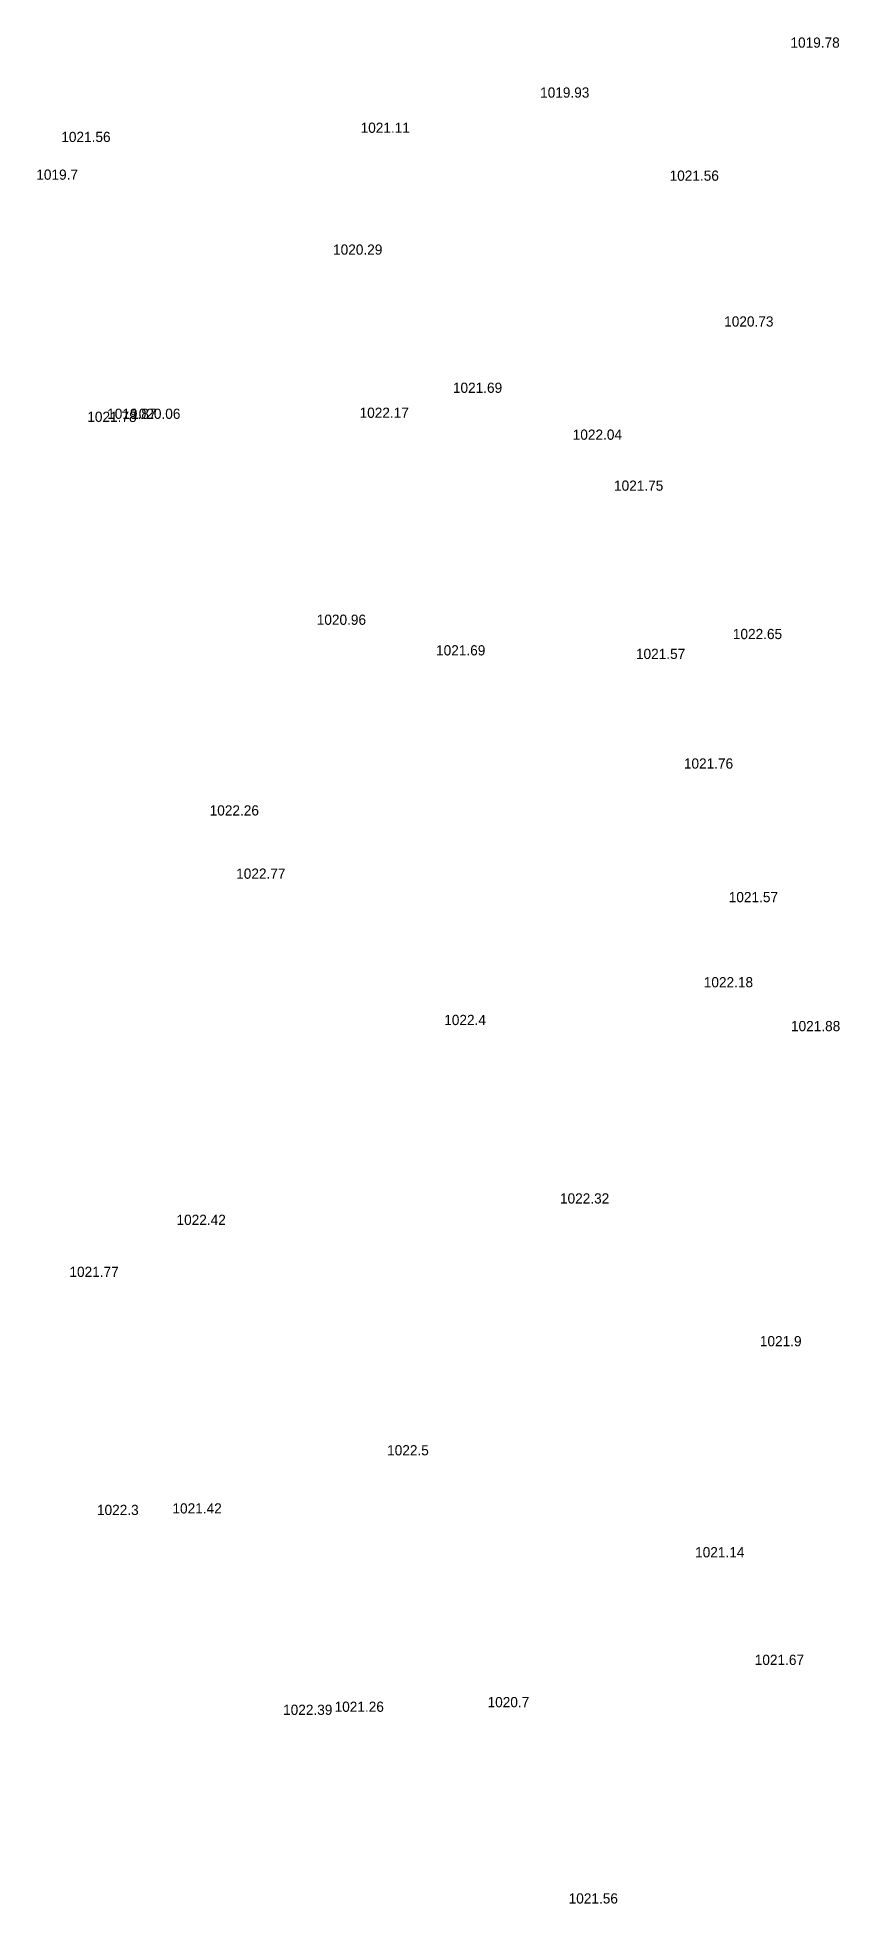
# Model space of a CAD drawing. Header units: inches. Extents: x 628884 to 629912, y 4519174 to 4520145.
# Drawn here: x 629650.17 to 629665.91, y 4519253.71 to 4519290.31 of the extents above; entities that cross this region are included whole.
import ezdxf

# ---------------------------------------------------------------- set-up
doc = ezdxf.new("R2010")
doc.units = ezdxf.units.IN
doc.header["$MEASUREMENT"] = 0

msp = doc.modelspace()

# ---------------------------------------------------------------- texts
for s, p in [('1019.78', (629664.94, 4519290.11, 1019.78)), ('1019.93', (629660.03, 4519289.13, 1019.93)), ('1021.11', (629656.51, 4519288.44, 1021.11)), ('1021.56', (629650.64, 4519288.26, 1021.56)), ('1019.7', (629650.15, 4519287.52, 1019.7)), ('1021.56', (629662.57, 4519287.5, 1021.56)), ('1020.29', (629655.97, 4519286.05, 1020.29)), ('1020.73', (629663.64, 4519284.64, 1020.73)), ('1021.69', (629658.32, 4519283.34, 1021.69)), ('1021.78', (629651.15, 4519282.77, 1021.78)), ('1019.87', (629651.54, 4519282.83, 1019.87)), ('1020.06', (629652.01, 4519282.83, 1020.06)), ('1022.17', (629656.49, 4519282.85, 1022.17)), ('1022.04', (629660.67, 4519282.42, 1022.04)), ('1021.75', (629661.48, 4519281.42, 1021.75)), ('1020.96', (629655.65, 4519278.79, 1020.96)), ('1021.69', (629657.99, 4519278.19, 1021.69)), ('1022.65', (629663.81, 4519278.51, 1022.65)), ('1021.57', (629661.91, 4519278.12, 1021.57)), ('1021.76', (629662.85, 4519275.97, 1021.76)), ('1022.26', (629653.55, 4519275.05, 1022.26)), ('1022.77', (629654.07, 4519273.81, 1022.77)), ('1021.57', (629663.73, 4519273.35, 1021.57)), ('1022.18', (629663.24, 4519271.68, 1022.18)), ('1022.4', (629658.15, 4519270.94, 1022.4)), ('1021.88', (629664.95, 4519270.82, 1021.88)), ('1022.32', (629660.42, 4519267.44, 1022.32)), ('1022.42', (629652.9, 4519267.02, 1022.42)), ('1021.77', (629650.8, 4519266, 1021.77)), ('1021.9', (629664.34, 4519264.64, 1021.9)), ('1022.5', (629657.03, 4519262.5, 1022.5)), ('1022.3', (629651.34, 4519261.33, 1022.3)), ('1021.42', (629652.82, 4519261.36, 1021.42)), ('1021.14', (629663.07, 4519260.5, 1021.14)), ('1021.67', (629664.24, 4519258.39, 1021.67)), ('1022.39', (629654.99, 4519257.41, 1022.39)), ('1021.26', (629656, 4519257.47, 1021.26)), ('1020.7', (629659, 4519257.56, 1020.7)), ('1021.56', (629660.59, 4519253.71, 1021.56))]:
    msp.add_text(s, height=0.2).set_placement(p)

doc.saveas('drawing.dxf')
